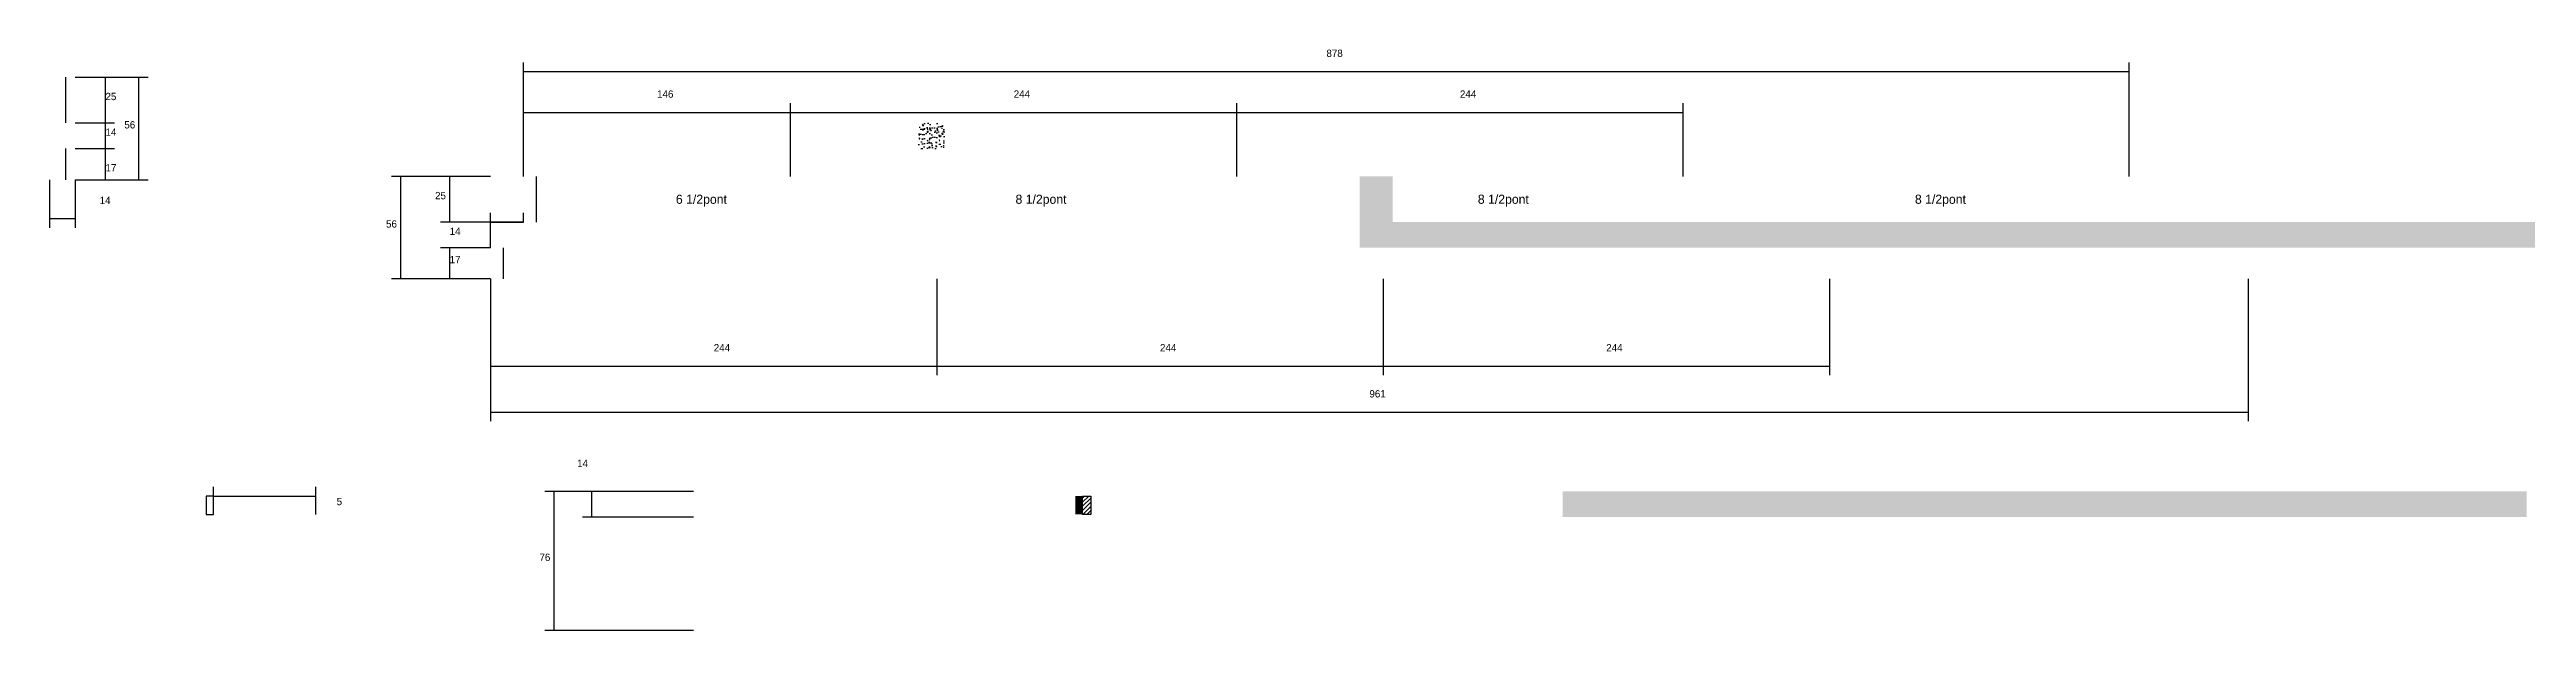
# Model space of a CAD drawing. Header units: metres. Extents: x -41 to 34800, y -36000 to 1848.
# Drawn here: x 29125 to 30479, y -31246 to -30929 of the extents above; entities that cross this region are included whole.
import ezdxf

# ---------------------------------------------------------------- set-up
doc = ezdxf.new("R2010")
doc.units = ezdxf.units.M
for name, color, linetype in [('COTA', 4, 'Continuous'), ('Hachura', 253, 'Continuous'), ('Madeira', 126, 'Continuous'), ('NOMENCLATURA', 7, 'Continuous'), ('Painéis', 200, 'Continuous'), ('SARR_2.2x7', 40, 'Continuous'), ('SARR_EDITAR', 141, 'Continuous')]:
    doc.layers.add(name, color=color, linetype=linetype)

msp = doc.modelspace()

# ---------------------------------------------------------------- texts
at = {"layer": 'COTA'}
for s, p in [('878', (29823.1, -30932.7)), ('25', (29155.5, -30956.3)), ('146', (29457.1, -30955)), ('244', (29652.1, -30955)), ('244', (29896.1, -30955)), ('14', (29155.5, -30975.8)), ('56', (29165.8, -30971.8)), ('17', (29155.5, -30995.3)), ('14', (29152.3, -31013.1)), ('25', (29335.7, -31010.5)), ('56', (29308.9, -31026)), ('14', (29343.7, -31030)), ('17', (29343.7, -31045.5)), ('244', (29488.1, -31093.7)), ('244', (29732.1, -31093.7)), ('244', (29976.1, -31093.7)), ('961', (29846.6, -31118.9)), ('14', (29413.4, -31156.9)), ('5', (29281.9, -31177.8)), ('76', (29392.8, -31208.3))]:
    msp.add_text(s, height=4, dxfattribs=at).set_placement(p)
at = {"layer": 'NOMENCLATURA'}
for s, p in [('6 1/2pont', (29467.4, -31013)), ('8 1/2pont', (29653.1, -31013)), ('8 1/2pont', (29905.9, -31013)), ('8 1/2pont', (30144.9, -31013))]:
    msp.add_text(s, height=5, dxfattribs=at).set_placement(p)

# ---------------------------------------------------------------- hatches: boundary and pattern name
at = {"layer": 'COTA'}
h = msp.add_hatch(dxfattribs=at)
h.set_pattern_fill('AR-CONC', scale=0.03)
h.paths.add_polyline_path([(29614.1, -30968.8), (29600.1, -30968.8), (29600.1, -30982.8), (29614.1, -30982.8)])
h = msp.add_hatch(dxfattribs=at)
h.set_pattern_fill('AR-CONC', scale=0.03)
h.paths.add_polyline_path([(30737.3, -31023), (29859.3, -31023), (29859.3, -30998), (29841.3, -30998), (29841.3, -31037), (30741.3, -31037), (30759.3, -31037), (30759.3, -30998), (30737.3, -30998)])
h = msp.add_hatch(dxfattribs=at)
h.set_pattern_fill('AR-CONC', scale=0.03)
h.paths.add_polyline_path([(29952.3, -31170.3), (29952.3, -31184.3), (30479.3, -31184.3), (30479.3, -31170.3)])
at = {"layer": 'Hachura'}
h = msp.add_hatch(color=8, dxfattribs=at)
h.dxf.hatch_style = 1
h.paths.add_polyline_path([(29689.8, -31172.8), (29685.8, -31172.8), (29685.8, -31172.8), (29685.8, -31182.8), (29685.8, -31182.8), (29689.8, -31182.8), (29689.8, -31182.8), (29689.8, -31172.8)])
h = msp.add_hatch(dxfattribs=at)
h.set_pattern_fill('ANSI31', scale=0.5)
h.paths.add_polyline_path([(29694.2, -31182.8), (29689.8, -31182.8), (29689.8, -31182.8), (29689.8, -31172.8), (29689.8, -31172.8), (29694.2, -31172.8), (29694.2, -31172.8), (29694.2, -31182.8)])

# ---------------------------------------------------------------- linework, layer by layer
at = {"layer": 'COTA'}
for p, q in [((29138.9, -30943.8), (29160.5, -30943.8)), ((29138.9, -30943.8), (29178.8, -30943.8)), ((29155.5, -30968.8), (29155.5, -30943.8)), ((29173.8, -30999.8), (29173.8, -30943.8)), ((29384.1, -30998), (29384.1, -30935.7)), ((29384.1, -30940.7), (30262.1, -30940.7)), ((30262.1, -30998), (30262.1, -30935.7)), ((29384.1, -30998), (29384.1, -30958)), ((29530.1, -30998), (29530.1, -30958)), ((29530.1, -30998), (29530.1, -30958)), ((29774.1, -30998), (29774.1, -30958)), ((29774.1, -30998), (29774.1, -30958)), ((30018.1, -30998), (30018.1, -30958)), ((29138.9, -30968.8), (29160.5, -30968.8)), ((29138.9, -30968.8), (29160.5, -30968.8)), ((29155.5, -30982.8), (29155.5, -30968.8)), ((29384.1, -30963), (29530.1, -30963)), ((29530.1, -30963), (29774.1, -30963)), ((29774.1, -30963), (30018.1, -30963)), ((29138.9, -30982.8), (29160.5, -30982.8)), ((29138.9, -30982.8), (29160.5, -30982.8)), ((29155.5, -30999.8), (29155.5, -30982.8)), ((29124.9, -30999.8), (29124.9, -31026.1)), ((29138.9, -30999.8), (29138.9, -31026.1)), ((29138.9, -30999.8), (29160.5, -30999.8)), ((29138.9, -30999.8), (29178.8, -30999.8)), ((29366.1, -30998), (29311.9, -30998)), ((29316.9, -31054), (29316.9, -30998)), ((29366.1, -30998), (29338.7, -30998)), ((29343.7, -31023), (29343.7, -30998)), ((29124.9, -31021.1), (29138.9, -31021.1)), ((29384.1, -31023), (29338.7, -31023)), ((29366.1, -31037), (29366.1, -31018)), ((29366.1, -31023), (29384.1, -31023)), ((29384.1, -31023), (29384.1, -31018)), ((29366.1, -31037), (29338.7, -31037)), ((29343.7, -31054), (29343.7, -31037)), ((29366.1, -31054), (29311.9, -31054)), ((29366.1, -31054), (29338.7, -31054)), ((29366.1, -31054), (29366.1, -31106.7)), ((29366.1, -31054), (29366.1, -31131.9)), ((29610.1, -31054), (29610.1, -31106.7)), ((29610.1, -31054), (29610.1, -31106.7)), ((29854.1, -31054), (29854.1, -31106.7)), ((29854.1, -31054), (29854.1, -31106.7)), ((30098.1, -31054), (30098.1, -31106.7)), ((30327.1, -31054), (30327.1, -31131.9)), ((29366.1, -31101.7), (29610.1, -31101.7)), ((29610.1, -31101.7), (29854.1, -31101.7)), ((29854.1, -31101.7), (30098.1, -31101.7)), ((29366.1, -31126.9), (30327.1, -31126.9)), ((29214.6, -31172.8), (29214.6, -31167.8)), ((29214.6, -31172.8), (29270.6, -31172.8)), ((29270.6, -31182.8), (29270.6, -31167.8)), ((29477.1, -31170.3), (29395.8, -31170.3)), ((29400.8, -31246.3), (29400.8, -31170.3)), ((29477.1, -31170.3), (29416.4, -31170.3)), ((29421.4, -31184.3), (29421.4, -31170.3)), ((29477.1, -31184.3), (29416.4, -31184.3)), ((29477.1, -31246.3), (29395.8, -31246.3))]:
    msp.add_line(p, q, dxfattribs=at)
at = {"layer": 'Madeira'}
msp.add_lwpolyline([(29694.2, -31182.8), (29689.8, -31182.8), (29689.8, -31172.8), (29694.2, -31172.8)], close=True, dxfattribs=at)
at = {"layer": 'Painéis'}
msp.add_lwpolyline([(29214.6, -31172.8), (29210.6, -31172.8), (29210.6, -31182.8), (29214.6, -31182.8)], close=True, dxfattribs=at)
at = {"layer": 'SARR_2.2x7'}
for p, q in [((29391.1, -31023), (29391.1, -30998)), ((29373.1, -31054), (29373.1, -31037))]:
    msp.add_line(p, q, dxfattribs=at)
at = {"layer": 'SARR_EDITAR'}
for p, q in [((29133.9, -30968.8), (29133.9, -30943.8)), ((29133.9, -30999.8), (29133.9, -30982.8))]:
    msp.add_line(p, q, dxfattribs=at)

msp.set_redraw_order([(e.dxf.handle, doc.entitydb.next_handle()) for e in msp.query("TEXT MTEXT ATTDEF DIMENSION ARC_DIMENSION")])  # texts and dimensions are drawn at this point

doc.saveas('drawing.dxf')
